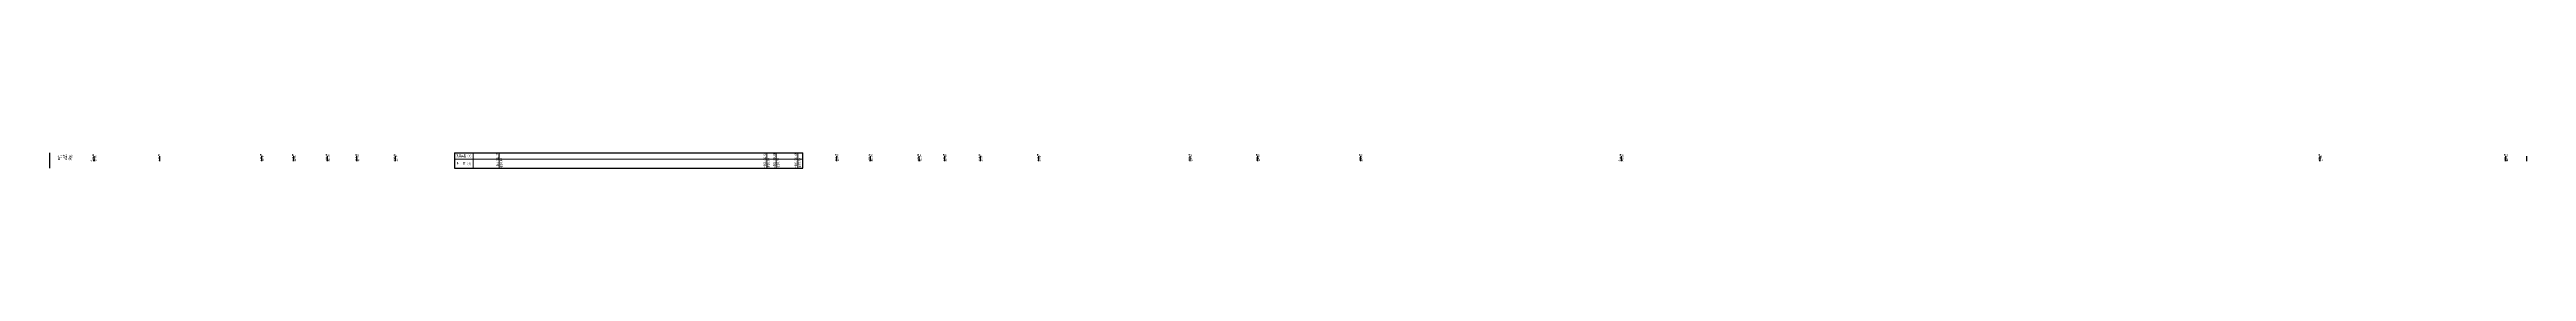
# Model space of a CAD drawing. Header units: millimetres. Extents: x 946 to 3601, y 223 to 2569.
# Drawn here: x 1270 to 3074, y 223 to 234 of the extents above; entities that cross this region are included whole.
import ezdxf
from ezdxf.enums import TextEntityAlignment as Align

# ---------------------------------------------------------------- set-up
doc = ezdxf.new("R2010")
doc.units = ezdxf.units.MM
for name, color, linetype, lineweight in [('地质-地层线', 7, 'Continuous', 15), ('地质-标注栏', 1, 'Continuous', 25), ('标注线及字体', 7, 'Continuous', 15)]:
    doc.layers.add(name, color=color, linetype=linetype, lineweight=lineweight)
doc.styles.add('标注栏数据', font='', dxfattribs={"width": 0.7, "height": 2.5})
doc.styles.add('标注栏项目', font='', dxfattribs={"width": 0.7, "height": 2.5})
doc.styles.get('标注栏数据').set_extended_font_data('仿宋_GB2312')
doc.styles.get('标注栏项目').set_extended_font_data('仿宋_GB2312')

msp = doc.modelspace()

# ---------------------------------------------------------------- linework, layer by layer
at = {"layer": '地质-地层线', "color": 7}
msp.add_line((1579, 222.9), (1579, 234), dxfattribs=at)
at = {"layer": '地质-标注栏', "linetype": 'Continuous'}
for p, q in [((1270.4, 234), (1270.4, 222.9)), ((1565.4, 234), (1818.9, 234)), ((1565.4, 234), (1565.4, 222.9)), ((1565.4, 222.9), (1818.9, 222.9)), ((1818.9, 222.9), (1818.9, 234))]:
    msp.add_line(p, q, dxfattribs=at)
at = {"layer": '地质-标注栏', "color": 7, "linetype": 'Continuous'}
for p, q in [((1302.9, 229.5), (1302.9, 231.5)), ((1302.9, 227.9), (1302.9, 229.5)), ((1350.8, 229.5), (1350.8, 231.5)), ((1350.8, 227.9), (1350.8, 229.5)), ((1424.9, 229.5), (1424.9, 231.5)), ((1424.9, 227.9), (1424.9, 229.5)), ((1448.3, 229.5), (1448.3, 231.5)), ((1448.3, 227.9), (1448.3, 229.5)), ((1472.9, 229.5), (1472.9, 231.5)), ((1472.9, 227.9), (1472.9, 229.5)), ((1494.3, 229.5), (1494.3, 231.5)), ((1494.3, 227.9), (1494.3, 229.5)), ((1522.3, 229.5), (1522.3, 231.5)), ((1522.3, 227.9), (1522.3, 229.5)), ((1843.7, 229.5), (1843.7, 231.5)), ((1843.7, 227.9), (1843.7, 229.5)), ((1868.3, 229.5), (1868.3, 231.5)), ((1868.3, 227.9), (1868.3, 229.5)), ((1903.8, 229.5), (1903.8, 231.5)), ((1903.8, 227.9), (1903.8, 229.5)), ((1922.3, 229.5), (1922.3, 231.5)), ((1922.3, 227.9), (1922.3, 229.5)), ((1948.3, 229.5), (1948.3, 231.5)), ((1948.3, 227.9), (1948.3, 229.5)), ((1990.8, 229.5), (1990.8, 231.5)), ((1990.8, 227.9), (1990.8, 229.5)), ((2101, 229.5), (2101, 231.5)), ((2101, 227.9), (2101, 229.5)), ((2150.3, 229.5), (2150.3, 231.5)), ((2150.3, 227.9), (2150.3, 229.5)), ((2225.3, 229.5), (2225.3, 231.5)), ((2225.3, 227.9), (2225.3, 229.5)), ((2415.3, 229.5), (2415.3, 231.5)), ((2415.3, 227.9), (2415.3, 229.5)), ((2924, 229.5), (2924, 231.5)), ((2924, 227.9), (2924, 229.5)), ((3059.3, 229.5), (3059.3, 231.5)), ((3059.3, 227.9), (3059.3, 229.5)), ((3074.3, 231.5), (3074.3, 227.9))]:
    msp.add_line(p, q, dxfattribs=at)
at = {"layer": '标注线及字体', "color": 7, "linetype": 'Continuous'}
for p, q in [((1565.4, 229.5), (1818.9, 229.5)), ((1597.9, 229.5), (1597.9, 234)), ((1597.9, 222.9), (1597.9, 229.5)), ((1792.7, 229.5), (1792.7, 234)), ((1792.7, 222.9), (1792.7, 229.5)), ((1799.6, 229.5), (1799.6, 234)), ((1799.6, 222.9), (1799.6, 229.5)), ((1815.3, 229.5), (1815.3, 234)), ((1815.3, 222.9), (1815.3, 229.5))]:
    msp.add_line(p, q, dxfattribs=at)

# ---------------------------------------------------------------- texts
at = {"layer": '地质-标注栏', "color": 7, "linetype": 'Continuous', "style": '标注栏项目', "width": 0.75}
for s, p in [('孔口高程 (m)', (1276.2, 230.2)), ('里   程 (m)', (1276.4, 228.4))]:
    msp.add_text(s, height=1.68, dxfattribs=at).set_placement(p, align=Align.BOTTOM_LEFT)
at = {"layer": '地质-标注栏', "color": 4, "linetype": 'Continuous', "style": '标注栏数据', "oblique": 0, "width": 0.75}
for s, p in [('0', (1301.4, 227.8)), ('+072.60', (1302.8, 227.8)), ('右0.80', (1304.4, 227.8)), ('+120.50', (1350.7, 227.8)), ('+194.60', (1424.8, 227.8)), ('右8.70', (1426.4, 227.8)), ('+218.00', (1448.2, 227.8)), ('右9.00', (1449.8, 227.8)), ('+242.60', (1472.8, 227.8)), ('右11.00', (1474.4, 227.8)), ('+264.00', (1494.2, 227.8)), ('右13.30', (1495.8, 227.8)), ('+292.00', (1522.2, 227.8)), ('右9.30', (1523.8, 227.8)), ('+613.40', (1843.6, 227.8)), ('右12.90', (1845.2, 227.8)), ('+638.00', (1868.2, 227.8)), ('右11.90', (1869.8, 227.8)), ('+673.50', (1903.7, 227.8)), ('右11.80', (1905.3, 227.8)), ('+692.00', (1922.2, 227.8)), ('右12.50', (1923.8, 227.8)), ('+718.00', (1948.2, 227.8)), ('左5.80', (1949.8, 227.8)), ('+760.50', (1990.7, 227.8)), ('左0.40', (1992.3, 227.8)), ('+870.70', (2100.9, 227.8)), ('左32.40', (2102.5, 227.8)), ('+920.00', (2150.2, 227.8)), ('右28.00', (2151.8, 227.8)), ('+995.00', (2225.2, 227.8)), ('左29.50', (2226.8, 227.8)), ('1', (2413.8, 227.8)), ('+185.00', (2415.2, 227.8)), ('左32.00', (2416.8, 227.8)), ('+693.70', (2923.9, 227.8)), ('左9.60', (2925.5, 227.8)), ('+829.00', (3059.2, 227.8)), ('右37.50', (3060.8, 227.8))]:
    msp.add_text(s, height=1.25, rotation=90, dxfattribs=at).set_placement(p)
at = {"layer": '地质-标注栏', "color": 7, "linetype": 'Continuous', "style": '标注栏数据', "oblique": 0, "width": 0.75}
for s, p in [('3.32', (1302.8, 230)), ('3.31', (1350.7, 230)), ('3.53', (1424.8, 230)), ('3.92', (1448.2, 230)), ('4.62', (1472.8, 230)), ('4.98', (1494.2, 230)), ('4.95', (1522.2, 230)), ('3.90', (1843.6, 230)), ('3.76', (1868.2, 230)), ('3.47', (1903.7, 230)), ('3.52', (1922.2, 230)), ('4.00', (1948.2, 230)), ('3.82', (1990.7, 230)), ('3.55', (2100.9, 230)), ('3.93', (2150.2, 230)), ('3.77', (2225.2, 230)), ('3.23', (2415.2, 230)), ('3.83', (2923.9, 230)), ('3.67', (3059.2, 230))]:
    msp.add_text(s, height=1.25, rotation=90, dxfattribs=at).set_placement(p)
at = {"layer": '标注线及字体', "color": 7, "linetype": 'Continuous', "style": '标注栏项目', "width": 0.7}
for s, p in [('孔口高程 (m)', (1572.2, 231.7)), ('里   程 (m)', (1572.2, 226.2))]:
    msp.add_text(s, height=1.79, dxfattribs=at).set_placement(p, align=Align.MIDDLE)
at = {"layer": '标注线及字体', "color": 7, "linetype": 'Continuous', "style": '标注栏数据', "oblique": 0, "width": 0.7}
for s, p in [('2.25', (1597.4, 230)), ('+367.60', (1597.4, 223.2)), ('右14.40', (1600.1, 223.2)), ('2.54', (1792.2, 230)), ('+562.40', (1792.2, 223.2)), ('右10.90', (1794.9, 223.2)), ('4.00', (1799.1, 230)), ('+569.30', (1799.1, 223.2)), ('右14.00', (1801.8, 223.2)), ('4.65', (1814.8, 230)), ('+585.00', (1814.8, 223.2)), ('右13.80', (1817.5, 223.2))]:
    msp.add_text(s, height=1.79, rotation=90, dxfattribs=at).set_placement(p)

doc.saveas('drawing.dxf')
